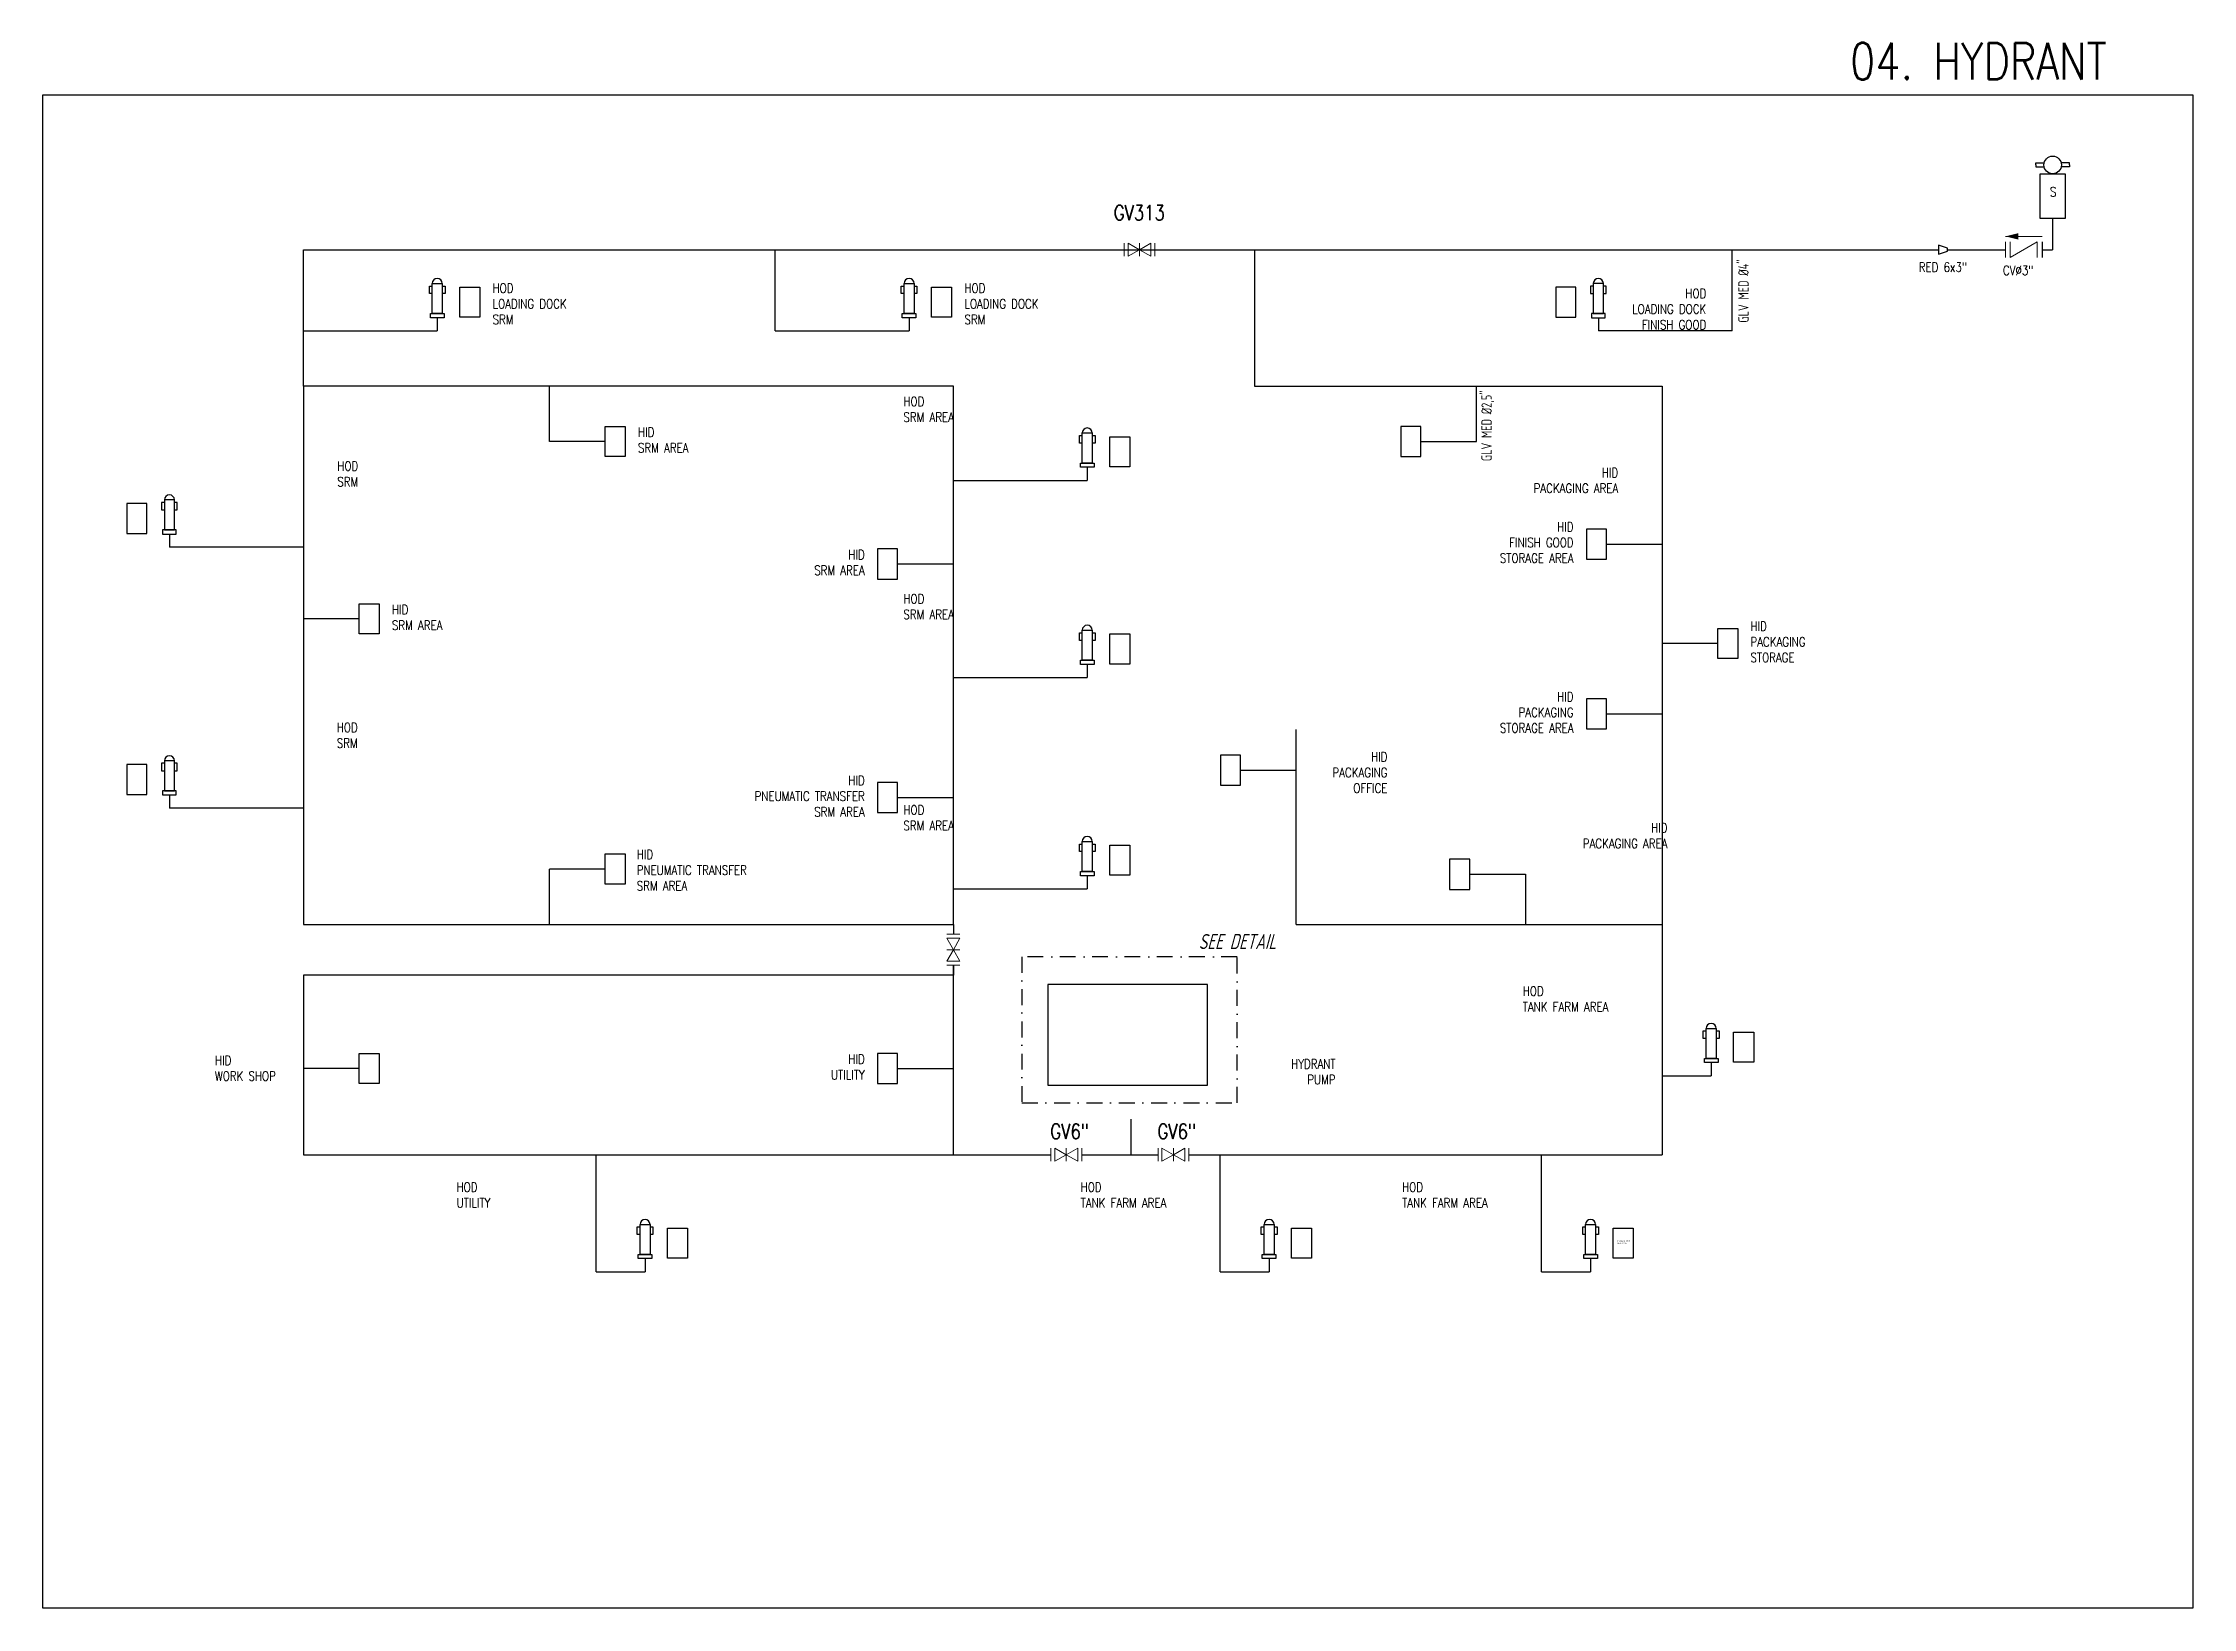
# Model space of a CAD drawing. Extents: x -29512 to 147477, y -5232 to 39709.
# Drawn here: x 139626.8 to 140055.9, y 8628.5 to 8941 of the extents above; entities that cross this region are included whole.
import ezdxf

# ---------------------------------------------------------------- set-up
doc = ezdxf.new("R2010")
doc.units = 0
doc.linetypes.add('DASHDOT', pattern=[25.4, 12.7, -6.35, 0, -6.35])
doc.layers.get('0').update_dxf_attribs({"linetype": 'CONTINUOUS'})
doc.layers.get('DEFPOINTS').update_dxf_attribs({"linetype": 'CONTINUOUS'})
for name, color, linetype, lineweight in [('DIMENSI', 20, 'CONTINUOUS', 9), ('FITTING', 7, 'CONTINUOUS', 13), ('TAG', 140, 'CONTINUOUS', 13)]:
    doc.layers.add(name, color=color, linetype=linetype, lineweight=lineweight)
doc.layers.add('DIMENSION', color=3, linetype='CONTINUOUS')
doc.styles.add('ISOCP', font='isocp.shx', dxfattribs={"width": 0.8, "height": 2})
doc.styles.add('R10', font='stylu.ttf', dxfattribs={"width": 0.8, "oblique": 10, "height": 20})
doc.styles.add('Romans100', font='romans.shx', dxfattribs={"width": 0.8, "height": 200})
doc.styles.add('STYLE4', font='isocp.shx', dxfattribs={"width": 0.8, "oblique": 15, "height": 2})

msp = doc.modelspace()

# ---------------------------------------------------------------- texts
at = {"color": 6}
for s, insert, char_height, width, attachment_point, style in [('\\A1;HOD\\PLOADING DOCK\\PSRM}', (139810.7379, 8888.9195), 1.875, 82.527542, 4, 'Romans100'), ('\\A1;HOD\\PLOADING DOCK \\PFINISH GOOD}', (139958.8047, 8887.8793), 1.875, 82.527542, 6, 'Romans100'), ('\\A1;HOD\\PSRM AREA}', (139798.5533, 8867.8672), 1.875, 82.527542, 4, 'Romans100'), ('\\A1;HID\\PSRM AREA}', (139745.5816, 8861.7311), 1.875, 82.527542, 4, 'Romans100'), ('\\A1;HOD\\PSRM}', (139689.756, 8854.9765), 1.875, 82.527542, 6, 'Romans100'), ('\\A1;HID\\PPACKAGING AREA}', (139941.2365, 8853.6572), 1.875, 82.527542, 6, 'Romans100'), ('\\A1;HID\\PFINISH GOOD\\PSTORAGE AREA}', (139932.3211, 8841.262), 1.875, 82.527542, 6, 'Romans100'), ('\\A1;HID\\PSRM AREA}', (139790.8464, 8837.2806), 1.875, 82.527542, 6, 'Romans100'), ('\\A1;HID\\PSRM AREA}', (139696.4698, 8826.3092), 1.875, 82.527542, 4, 'Romans100'), ('\\A1;HOD\\PSRM AREA}', (139798.5533, 8828.4781), 1.875, 82.527542, 4, 'Romans100'), ('\\A1;HID\\PPACKAGING\\PSTORAGE}', (139967.6199, 8821.4275), 1.875, 82.527542, 4, 'Romans100'), ('\\A1;HID\\PPACKAGING \\PSTORAGE AREA}', (139932.3211, 8807.3582), 1.875, 82.527542, 6, 'Romans100'), ('\\A1;HOD\\PSRM}', (139689.6389, 8802.7795), 1.875, 82.527542, 6, 'Romans100'), ('\\A1;HID\\PPACKAGING \\POFFICE}', (139895.1724, 8795.3577), 1.875, 82.527542, 6, 'Romans100'), ('\\A1;HID\\PPNEUMATIC TRANSFER\\PSRM AREA}', (139790.8464, 8790.6304), 1.875, 82.527542, 6, 'Romans100'), ('\\A1;HOD\\PSRM AREA}', (139798.5533, 8786.3142), 1.875, 82.527542, 4, 'Romans100'), ('\\A1;HID\\PPACKAGING AREA}', (139951.0589, 8782.7317), 1.875, 82.527542, 6, 'Romans100'), ('\\A1;HID\\PPNEUMATIC TRANSFER\\PSRM AREA}', (139745.3306, 8775.8639), 1.875, 82.527542, 4, 'Romans100'), ('\\A1;HOD\\PTANK FARM AREA}', (139922.1701, 8750.139), 1.875, 82.527542, 4, 'Romans100'), ('\\A1;HID\\PWORK SHOP}', (139661.161, 8736.3054), 1.875, 82.527542, 4, 'Romans100'), ('\\A1;HID\\PUTILITY}', (139790.8464, 8736.5658), 1.875, 82.527542, 6, 'Romans100'), ('\\A1;HYDRANT\\PPUMP}', (139884.8126, 8735.5932), 1.875, 82.527542, 6, 'Romans100'), ('\\A1;HOD\\PUTILITY}', (139709.3803, 8710.9964), 1.875, 82.527542, 4, 'Romans100'), ('\\A1;HOD\\PTANK FARM AREA}', (139833.9381, 8710.9964), 1.875, 82.527542, 4, 'Romans100'), ('\\A1;HOD\\PTANK FARM AREA}', (139898.0918, 8710.9964), 1.875, 82.527542, 4, 'Romans100'), ('{\\Q0; HYDRANT BOX\\P OUT DOOR}', (139940.9269, 8701.9469), 0.266667, 5.115327, 1, 'R10')]:
    msp.add_mtext(s, dxfattribs=dict(at, insert=insert, char_height=char_height, width=width, attachment_point=attachment_point, style=style))
at = {"layer": 'DEFPOINTS', "color": 2, "insert": (140013.1186, 8937.3448), "char_height": 7.323919, "width": 141.14178, "attachment_point": 5, "style": 'Romans100'}
msp.add_mtext('{\\A1;04. HYDRANT}', dxfattribs=at)
at = {"layer": 'DIMENSI', "color": 6, "lineweight": 20, "insert": (139716.5642, 8888.9195), "char_height": 1.875, "width": 18.257368, "attachment_point": 4, "style": 'Romans100'}
msp.add_mtext('\\A1;HOD\\PLOADING DOCK\\PSRM}', dxfattribs=at)
at = {"layer": 'DIMENSION', "color": 6, "lineweight": 25, "insert": (139857.4998, 8763.1008), "char_height": 3, "attachment_point": 1, "style": 'STYLE4'}
msp.add_mtext('SEE DETAIL\\P}', dxfattribs=at)
at = {"layer": 'TAG', "style": 'Romans100'}
for s, insert, char_height, width, attachment_point in [('GV313', (139845.6345, 8907.1172), 3, 29.21179, 5), ('S', (140027.3944, 8912.2223), 1.875, 38.645756, 1), ('{RED 6x3"}', (140001.2102, 8897.1819), 1.875, 38.645756, 1), ('CV%%C3"', (140018.0085, 8896.5452), 1.875, 38.645756, 1), ('{GV6"}', (139831.7451, 8723.6835), 3, 29.21179, 5), ('{GV6"}', (139853.1333, 8723.6835), 3, 29.21179, 5)]:
    msp.add_mtext(s, dxfattribs=dict(at, insert=insert, char_height=char_height, width=width, attachment_point=attachment_point))
at = {"layer": 'TAG', "char_height": 2.068929, "width": 21.297515, "attachment_point": 4, "rotation": 90, "style": 'ISOCP'}
for s, insert in [('\\A1;GLV MED %%C4"', (139966.2141, 8885.1682)), ('{\\A1;GLV MED %%C2,5"}', (139915.1936, 8857.5191))]:
    msp.add_mtext(s, dxfattribs=dict(at, insert=insert))

# ---------------------------------------------------------------- linework, layer by layer
at = {"color": 1}
for p, q in [((139678.7924, 8872.5012), (139678.7924, 8899.7338)), ((139678.7924, 8899.7338), (140005.1376, 8899.7338)), ((139772.9661, 8883.5257), (139772.9661, 8899.7338)), ((139868.6079, 8899.7338), (139868.6079, 8872.5012)), ((139963.9842, 8883.5257), (139963.9842, 8899.7338)), ((139678.7924, 8883.5257), (139705.5186, 8883.5257)), ((139705.5186, 8886.1537), (139705.5186, 8883.5257)), ((139772.9661, 8883.5257), (139799.6924, 8883.5257)), ((139799.6924, 8886.1537), (139799.6924, 8883.5257)), ((139937.2579, 8886.1537), (139937.2579, 8883.5257)), ((139963.9842, 8883.5257), (139937.2579, 8883.5257)), ((139727.9042, 8861.4352), (139727.9042, 8872.5012)), ((139868.6079, 8872.5012), (139949.9986, 8872.5012)), ((139912.9493, 8861.4352), (139912.9493, 8872.5012)), ((139949.9986, 8872.5012), (139949.9986, 8719.0373)), ((139739.02, 8861.4352), (139727.9042, 8861.4352)), ((139901.8334, 8861.4352), (139912.9493, 8861.4352)), ((139808.5238, 8853.6776), (139835.2501, 8853.6776)), ((139835.2501, 8856.3056), (139835.2501, 8853.6776)), ((139652.0661, 8842.9479), (139652.0661, 8840.3199)), ((139678.7924, 8840.3199), (139652.0661, 8840.3199)), ((139938.8827, 8840.9661), (139949.9986, 8840.9661)), ((139797.4079, 8836.9847), (139808.5238, 8836.9847)), ((139689.9083, 8826.0133), (139678.7924, 8826.0133)), ((139961.1144, 8821.1316), (139949.9986, 8821.1316)), ((139808.5238, 8814.2885), (139835.2501, 8814.2885)), ((139835.2501, 8816.9165), (139835.2501, 8814.2885)), ((139938.8827, 8807.0623), (139949.9986, 8807.0623)), ((139876.9426, 8765.0143), (139876.9426, 8803.9195)), ((139865.8267, 8795.83), (139876.9426, 8795.83)), ((139652.0661, 8790.868), (139652.0661, 8788.24)), ((139797.4079, 8790.3346), (139808.5238, 8790.3346)), ((139678.7924, 8788.24), (139652.0661, 8788.24)), ((139739.02, 8776.0803), (139727.9042, 8776.0803)), ((139727.9042, 8765.0143), (139727.9042, 8776.0803)), ((139808.5238, 8772.1247), (139835.2501, 8772.1247)), ((139835.2501, 8774.7527), (139835.2501, 8772.1247)), ((139911.5817, 8775.022), (139922.6975, 8775.022)), ((139922.6975, 8775.022), (139922.6975, 8765.0143)), ((139808.5238, 8765.0143), (139808.5238, 8763.0429)), ((139876.9426, 8765.0143), (139949.9986, 8765.0143)), ((139808.5238, 8754.9516), (139808.5238, 8756.8914)), ((139808.5238, 8756.8914), (139808.5238, 8754.92)), ((139959.7827, 8737.4388), (139959.7827, 8734.8108)), ((139689.9083, 8736.27), (139678.7924, 8736.27)), ((139797.4079, 8736.27), (139808.5238, 8736.27)), ((139949.9986, 8734.8108), (139959.7827, 8734.8108)), ((139843.986, 8719.0373), (139843.986, 8726.1031)), ((139737.2087, 8695.6682), (139737.2087, 8719.0373)), ((139808.5238, 8719.0373), (139827.9868, 8719.0373)), ((139834.1384, 8719.0373), (139849.3751, 8719.0373)), ((139855.5266, 8719.0373), (139949.9986, 8719.0373)), ((139861.7666, 8695.6682), (139861.7666, 8719.0373)), ((139925.9202, 8695.6682), (139925.9202, 8719.0373)), ((139746.9928, 8698.2962), (139746.9928, 8695.6682)), ((139871.5507, 8698.2962), (139871.5507, 8695.6682)), ((139935.7044, 8698.2962), (139935.7044, 8695.6682)), ((139737.2087, 8695.6682), (139746.9928, 8695.6682)), ((139861.7666, 8695.6682), (139871.5507, 8695.6682)), ((139925.9202, 8695.6682), (139935.7044, 8695.6682))]:
    msp.add_line(p, q, dxfattribs=at)
for points in [[(139704.5186, 8890.9687), (139703.9456, 8890.9687), (139703.9456, 8892.4687), (139704.5186, 8892.4687)], [(139706.5186, 8892.4687), (139707.0916, 8892.4687), (139707.0916, 8890.9687), (139706.5186, 8890.9687)], [(139798.6924, 8890.9687), (139798.1194, 8890.9687), (139798.1194, 8892.4687), (139798.6924, 8892.4687)], [(139800.6924, 8892.4687), (139801.2654, 8892.4687), (139801.2654, 8890.9687), (139800.6924, 8890.9687)], [(139936.2579, 8892.4687), (139935.6849, 8892.4687), (139935.6849, 8890.9687), (139936.2579, 8890.9687)], [(139938.2579, 8890.9687), (139938.8309, 8890.9687), (139938.8309, 8892.4687), (139938.2579, 8892.4687)], [(139834.2501, 8861.1206), (139833.6771, 8861.1206), (139833.6771, 8862.6206), (139834.2501, 8862.6206)], [(139836.2501, 8862.6206), (139836.8231, 8862.6206), (139836.8231, 8861.1206), (139836.2501, 8861.1206)], [(139651.0661, 8849.2629), (139650.4931, 8849.2629), (139650.4931, 8847.7629), (139651.0661, 8847.7629)], [(139653.0661, 8847.7629), (139653.6391, 8847.7629), (139653.6391, 8849.2629), (139653.0661, 8849.2629)], [(139834.2501, 8821.7315), (139833.6771, 8821.7315), (139833.6771, 8823.2315), (139834.2501, 8823.2315)], [(139836.2501, 8823.2315), (139836.8231, 8823.2315), (139836.8231, 8821.7315), (139836.2501, 8821.7315)], [(139651.0661, 8797.183), (139650.4931, 8797.183), (139650.4931, 8795.683), (139651.0661, 8795.683)], [(139653.0661, 8795.683), (139653.6391, 8795.683), (139653.6391, 8797.183), (139653.0661, 8797.183)], [(139834.2501, 8779.5677), (139833.6771, 8779.5677), (139833.6771, 8781.0677), (139834.2501, 8781.0677)], [(139836.2501, 8781.0677), (139836.8231, 8781.0677), (139836.8231, 8779.5677), (139836.2501, 8779.5677)], [(139958.7827, 8742.2538), (139958.2097, 8742.2538), (139958.2097, 8743.7538), (139958.7827, 8743.7538)], [(139960.7827, 8743.7538), (139961.3557, 8743.7538), (139961.3557, 8742.2538), (139960.7827, 8742.2538)], [(139745.9928, 8703.1112), (139745.4198, 8703.1112), (139745.4198, 8704.6112), (139745.9928, 8704.6112)], [(139747.9928, 8704.6112), (139748.5658, 8704.6112), (139748.5658, 8703.1112), (139747.9928, 8703.1112)], [(139870.5507, 8703.1112), (139869.9777, 8703.1112), (139869.9777, 8704.6112), (139870.5507, 8704.6112)], [(139872.5507, 8704.6112), (139873.1237, 8704.6112), (139873.1237, 8703.1112), (139872.5507, 8703.1112)], [(139934.7044, 8703.1112), (139934.1314, 8703.1112), (139934.1314, 8704.6112), (139934.7044, 8704.6112)], [(139936.7044, 8704.6112), (139937.2774, 8704.6112), (139937.2774, 8703.1112), (139936.7044, 8703.1112)]]:
    msp.add_lwpolyline(points, dxfattribs=at)
for points in [[(139704.5186, 8892.9847), (139706.5186, 8892.9847), (139706.5186, 8886.9847), (139704.5186, 8886.9847)], [(139710.0026, 8892.2487), (139714.0026, 8892.2487), (139714.0026, 8886.2487), (139710.0026, 8886.2487)], [(139798.6924, 8892.9847), (139800.6924, 8892.9847), (139800.6924, 8886.9847), (139798.6924, 8886.9847)], [(139804.1764, 8892.2487), (139808.1764, 8892.2487), (139808.1764, 8886.2487), (139804.1764, 8886.2487)], [(139932.7739, 8892.2487), (139928.7739, 8892.2487), (139928.7739, 8886.2487), (139932.7739, 8886.2487)], [(139938.2579, 8892.9847), (139936.2579, 8892.9847), (139936.2579, 8886.9847), (139938.2579, 8886.9847)], [(139704.1511, 8886.9847), (139706.8861, 8886.9847), (139706.8861, 8886.1537), (139704.1511, 8886.1537)], [(139798.3249, 8886.9847), (139801.0599, 8886.9847), (139801.0599, 8886.1537), (139798.3249, 8886.1537)], [(139938.6254, 8886.9847), (139935.8904, 8886.9847), (139935.8904, 8886.1537), (139938.6254, 8886.1537)], [(139739.02, 8864.4352), (139743.02, 8864.4352), (139743.02, 8858.4352), (139739.02, 8858.4352)], [(139834.2501, 8863.1366), (139836.2501, 8863.1366), (139836.2501, 8857.1366), (139834.2501, 8857.1366)], [(139839.7341, 8862.4006), (139843.7341, 8862.4006), (139843.7341, 8856.4006), (139839.7341, 8856.4006)], [(139901.8334, 8864.4352), (139897.8334, 8864.4352), (139897.8334, 8858.4352), (139901.8334, 8858.4352)], [(139833.8826, 8857.1366), (139836.6176, 8857.1366), (139836.6176, 8856.3056), (139833.8826, 8856.3056)], [(139647.5821, 8849.0429), (139643.5821, 8849.0429), (139643.5821, 8843.0429), (139647.5821, 8843.0429)], [(139653.0661, 8849.7789), (139651.0661, 8849.7789), (139651.0661, 8843.7789), (139653.0661, 8843.7789)], [(139653.4336, 8843.7789), (139650.6986, 8843.7789), (139650.6986, 8842.9479), (139653.4336, 8842.9479)], [(139797.4079, 8839.9847), (139793.4079, 8839.9847), (139793.4079, 8833.9847), (139797.4079, 8833.9847)], [(139938.8827, 8843.9661), (139934.8827, 8843.9661), (139934.8827, 8837.9661), (139938.8827, 8837.9661)], [(139689.9083, 8829.0133), (139693.9083, 8829.0133), (139693.9083, 8823.0133), (139689.9083, 8823.0133)], [(139834.2501, 8823.7475), (139836.2501, 8823.7475), (139836.2501, 8817.7475), (139834.2501, 8817.7475)], [(139839.7341, 8823.0115), (139843.7341, 8823.0115), (139843.7341, 8817.0115), (139839.7341, 8817.0115)], [(139961.1144, 8824.1316), (139965.1144, 8824.1316), (139965.1144, 8818.1316), (139961.1144, 8818.1316)], [(139833.8826, 8817.7475), (139836.6176, 8817.7475), (139836.6176, 8816.9165), (139833.8826, 8816.9165)], [(139938.8827, 8810.0623), (139934.8827, 8810.0623), (139934.8827, 8804.0623), (139938.8827, 8804.0623)], [(139647.5821, 8796.963), (139643.5821, 8796.963), (139643.5821, 8790.963), (139647.5821, 8790.963)], [(139653.0661, 8797.699), (139651.0661, 8797.699), (139651.0661, 8791.699), (139653.0661, 8791.699)], [(139865.8267, 8798.83), (139861.8267, 8798.83), (139861.8267, 8792.83), (139865.8267, 8792.83)], [(139797.4079, 8793.3346), (139793.4079, 8793.3346), (139793.4079, 8787.3346), (139797.4079, 8787.3346)], [(139653.4336, 8791.699), (139650.6986, 8791.699), (139650.6986, 8790.868), (139653.4336, 8790.868)], [(139834.2501, 8781.5837), (139836.2501, 8781.5837), (139836.2501, 8775.5837), (139834.2501, 8775.5837)], [(139839.7341, 8780.8477), (139843.7341, 8780.8477), (139843.7341, 8774.8477), (139839.7341, 8774.8477)], [(139739.02, 8779.0803), (139743.02, 8779.0803), (139743.02, 8773.0803), (139739.02, 8773.0803)], [(139833.8826, 8775.5837), (139836.6176, 8775.5837), (139836.6176, 8774.7527), (139833.8826, 8774.7527)], [(139911.5817, 8778.022), (139907.5817, 8778.022), (139907.5817, 8772.022), (139911.5817, 8772.022)], [(139958.7827, 8744.2698), (139960.7827, 8744.2698), (139960.7827, 8738.2698), (139958.7827, 8738.2698)], [(139964.2667, 8743.5338), (139968.2667, 8743.5338), (139968.2667, 8737.5338), (139964.2667, 8737.5338)], [(139689.9083, 8739.27), (139693.9083, 8739.27), (139693.9083, 8733.27), (139689.9083, 8733.27)], [(139797.4079, 8739.27), (139793.4079, 8739.27), (139793.4079, 8733.27), (139797.4079, 8733.27)], [(139958.4152, 8738.2698), (139961.1502, 8738.2698), (139961.1502, 8737.4388), (139958.4152, 8737.4388)], [(139745.9928, 8705.1272), (139747.9928, 8705.1272), (139747.9928, 8699.1272), (139745.9928, 8699.1272)], [(139751.4768, 8704.3912), (139755.4768, 8704.3912), (139755.4768, 8698.3912), (139751.4768, 8698.3912)], [(139870.5507, 8705.1272), (139872.5507, 8705.1272), (139872.5507, 8699.1272), (139870.5507, 8699.1272)], [(139876.0347, 8704.3912), (139880.0347, 8704.3912), (139880.0347, 8698.3912), (139876.0347, 8698.3912)], [(139934.7044, 8705.1272), (139936.7044, 8705.1272), (139936.7044, 8699.1272), (139934.7044, 8699.1272)], [(139940.1884, 8704.3912), (139944.1884, 8704.3912), (139944.1884, 8698.3912), (139940.1884, 8698.3912)], [(139745.6253, 8699.1272), (139748.3603, 8699.1272), (139748.3603, 8698.2962), (139745.6253, 8698.2962)], [(139870.1832, 8699.1272), (139872.9182, 8699.1272), (139872.9182, 8698.2962), (139870.1832, 8698.2962)], [(139934.3369, 8699.1272), (139937.0719, 8699.1272), (139937.0719, 8698.2962), (139934.3369, 8698.2962)]]:
    msp.add_lwpolyline(points, close=True, dxfattribs=at)
at = {"color": 1, "flags": 128}
for points in [[(139678.7924, 8872.5012), (139678.7924, 8765.0143), (139808.5238, 8765.0143), (139808.5238, 8872.5012)], [(139678.7924, 8754.92), (139678.7924, 8719.0373), (139808.5238, 8719.0373), (139808.5238, 8754.92)], [(139827.3992, 8752.9988), (139827.3992, 8732.8992), (139859.2236, 8732.8992), (139859.2236, 8752.9988)]]:
    msp.add_lwpolyline(points, close=True, dxfattribs=at)
at = {"color": 1}
for centre in [(139705.5186, 8892.9847), (139799.6924, 8892.9847), (139937.2579, 8892.9847), (139835.2501, 8863.1366), (139652.0661, 8849.7789), (139835.2501, 8823.7475), (139652.0661, 8797.699), (139835.2501, 8781.5837), (139959.7827, 8744.2698), (139746.9928, 8705.1272), (139871.5507, 8705.1272), (139935.7044, 8705.1272)]:
    msp.add_arc(centre, 1, 0, 180, dxfattribs=at)
at = {"layer": 'DIMENSION', "color": 1}
for p, q in [((140024.5858, 8917.0498), (140026.2179, 8917.0498)), ((140024.5858, 8916.6593), (140024.5858, 8917.0498)), ((140031.282, 8917.0498), (140029.6499, 8917.0498)), ((140031.282, 8916.6593), (140031.282, 8917.0498)), ((140024.5858, 8916.6593), (140024.5858, 8916.2688)), ((140024.5858, 8916.2688), (140026.2179, 8916.2688)), ((140031.282, 8916.2688), (140029.6499, 8916.2688)), ((140031.282, 8916.6593), (140031.282, 8916.2688)), ((140030.448, 8905.9581), (140025.4198, 8905.9581)), ((140027.9339, 8905.9581), (140027.9339, 8899.7338)), ((140025.8133, 8901.2997), (140025.8133, 8898.168)), ((140006.9586, 8899.7338), (140018.5097, 8899.7338)), ((140025.8133, 8899.7338), (140027.9339, 8899.7338))]:
    msp.add_line(p, q, dxfattribs=at)
at = {"layer": 'DIMENSION', "color": 6, "linetype": 'ByBlock', "ltscale": 0.5}
msp.add_lwpolyline([(140055.9452, 8628.5328), (139626.8315, 8628.5328), (139626.8315, 8930.6513), (140055.9452, 8930.6513)], close=True, dxfattribs=at)
at = {"layer": 'DIMENSION', "color": 1}
msp.add_lwpolyline([(140025.4198, 8905.9581), (140025.4198, 8914.8994), (140030.448, 8914.8994), (140030.448, 8905.9581)], dxfattribs=at)
msp.add_lwpolyline([(140005.1376, 8898.8233), (140006.9586, 8899.4303), (140006.9586, 8900.0373), (140005.1376, 8900.6443)], close=True, dxfattribs=at)
msp.add_circle((140027.9339, 8916.6593), 1.7599, dxfattribs=at)
at = {"layer": 'FITTING'}
for p, q in [((139842.6097, 8898.415), (139842.6097, 8901.0527)), ((139845.6855, 8898.415), (139845.6855, 8901.0527)), ((139848.7612, 8898.415), (139848.7612, 8901.0527)), ((140018.5097, 8901.2997), (140018.5097, 8898.168)), ((140018.5103, 8902.3925), (140025.8133, 8902.3925)), ((140025.8133, 8901.2997), (140025.8133, 8898.168)), ((139809.8427, 8763.0429), (139807.2049, 8763.0429)), ((139809.8427, 8759.9672), (139807.2049, 8759.9672)), ((139809.8427, 8756.8914), (139807.2049, 8756.8914)), ((139827.9868, 8717.7184), (139827.9868, 8720.3562)), ((139831.0626, 8717.7184), (139831.0626, 8720.3562)), ((139834.1384, 8717.7184), (139834.1384, 8720.3562)), ((139849.3751, 8717.7184), (139849.3751, 8720.3562)), ((139852.4509, 8717.7184), (139852.4509, 8720.3562)), ((139855.5266, 8717.7184), (139855.5266, 8720.3562))]:
    msp.add_line(p, q, dxfattribs=at)
for points in [[(139845.6855, 8899.7338), (139843.4011, 8898.415), (139843.4011, 8901.0527)], [(139845.6855, 8899.7338), (139847.9698, 8898.415), (139847.9698, 8901.0527)], [(139808.5238, 8759.9672), (139809.8427, 8762.2515), (139807.2049, 8762.2515)], [(139808.5238, 8759.9672), (139809.8427, 8757.6828), (139807.2049, 8757.6828)], [(139831.0626, 8719.0373), (139828.7782, 8717.7184), (139828.7782, 8720.3562)], [(139831.0626, 8719.0373), (139833.347, 8717.7184), (139833.347, 8720.3562)], [(139852.4509, 8719.0373), (139850.1665, 8717.7184), (139850.1665, 8720.3562)], [(139852.4509, 8719.0373), (139854.7352, 8717.7184), (139854.7352, 8720.3562)]]:
    msp.add_lwpolyline(points, close=True, dxfattribs=at)
msp.add_lwpolyline([(140019.4493, 8898.168), (140019.4493, 8901.2997), (140019.4493, 8898.168), (140024.8737, 8901.2997), (140024.8737, 8898.168)], dxfattribs=at)
at = {"layer": 'FITTING', "color": 6, "linetype": 'DASHDOT', "lineweight": 30, "ltscale": 0.25}
msp.add_lwpolyline([(139822.2001, 8758.5486), (139822.2001, 8729.4238), (139865.1817, 8729.4238), (139865.1817, 8758.5486)], close=True, dxfattribs=at)
at = {"layer": 'FITTING'}
msp.add_solid([(140021.0674, 8901.7518), (140018.5103, 8902.3925), (140021.0678, 8903.0312)], dxfattribs=at)

msp.set_redraw_order([(e.dxf.handle, doc.entitydb.next_handle()) for e in msp.query("TEXT MTEXT ATTDEF DIMENSION ARC_DIMENSION")])  # texts and dimensions are drawn at this point

doc.saveas('drawing.dxf')
